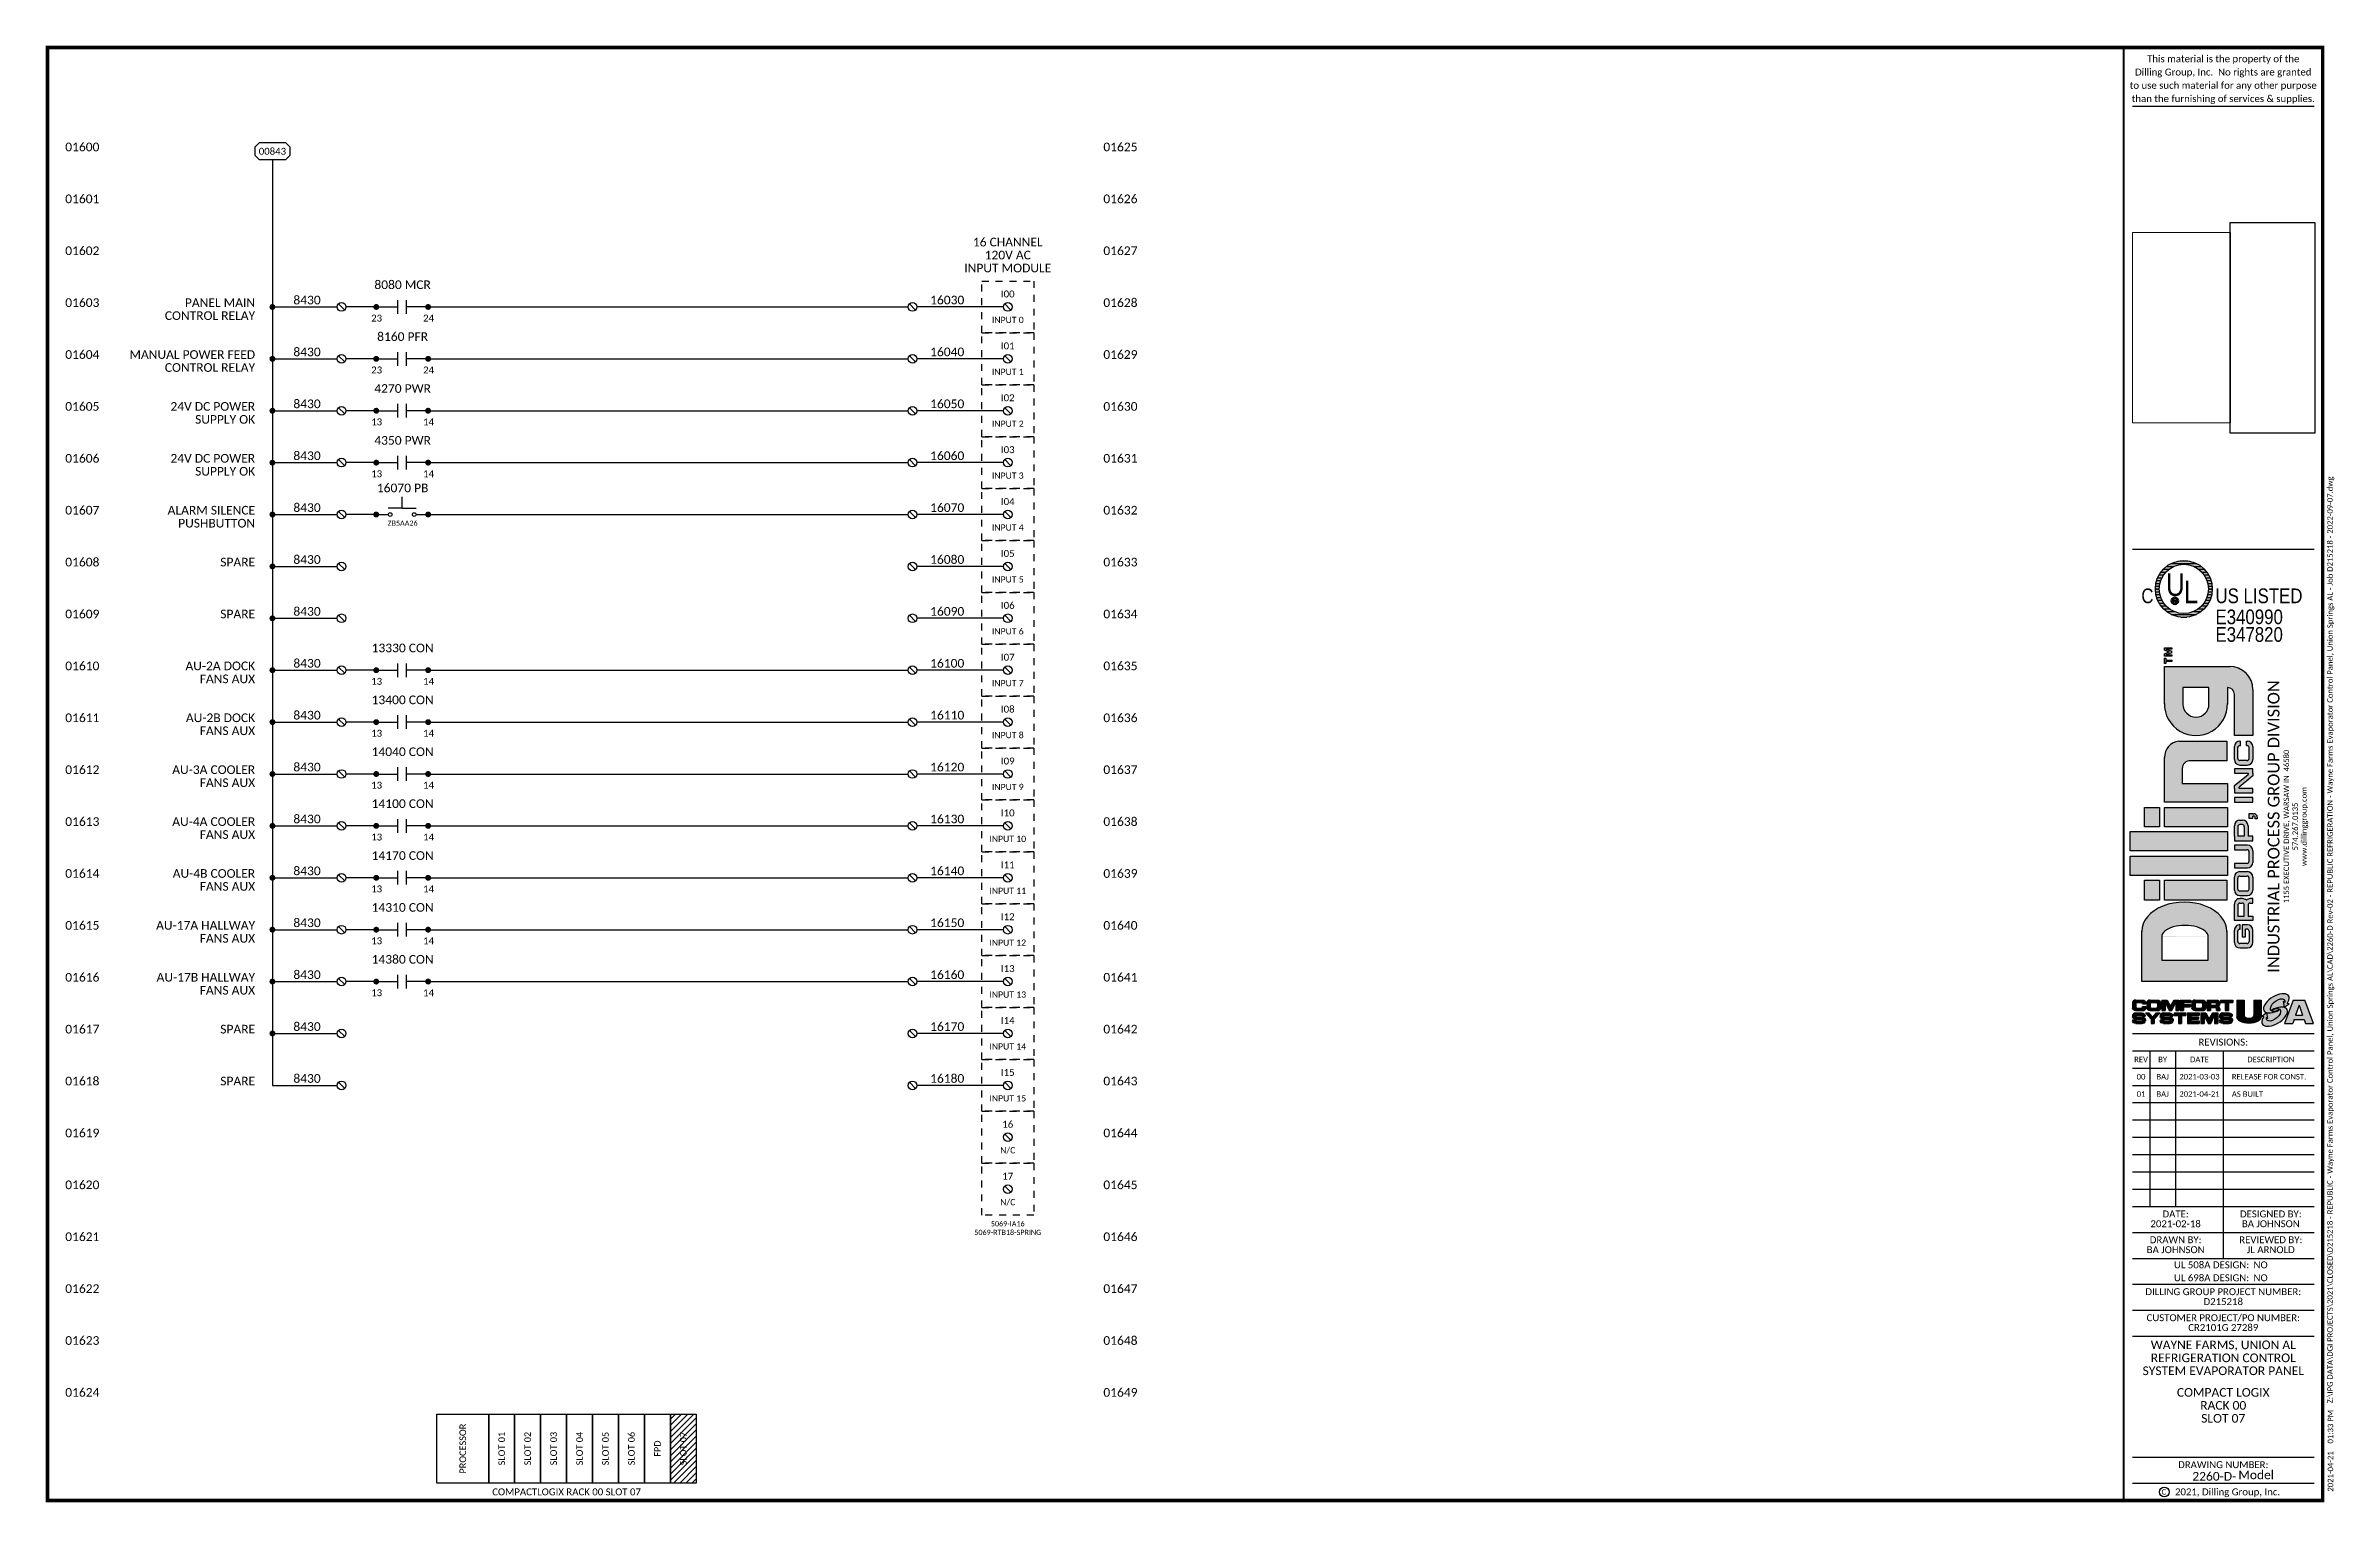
# Paper-space layout '016' of a CAD drawing. Header units: inches. Extents: x -7.8 to 25.3, y -3.5 to 17.5.
# The model-space entities are those that its viewports show. They can reach past a viewport. Long polylines and large blocks are cut down to what shows.
import ezdxf
from ezdxf.enums import TextEntityAlignment as Align

# ---------------------------------------------------------------- set-up
doc = ezdxf.new("R2010")
doc.units = ezdxf.units.IN
doc.header["$MEASUREMENT"] = 0
doc.linetypes.add('HIDDEN2', pattern=[0.1875, 0.125, -0.0625])
doc.styles.add('Calibri', font='calibri.ttf')
doc.styles.add('Swiss', font='swissck.ttf')
picture_1 = doc.add_image_def('image1.jpg', size_in_pixel=(293, 151))
picture_2 = doc.add_image_def('image2.bmp', size_in_pixel=(325, 130))

psp = doc.layouts.new('016')

msp = doc.modelspace()

# ---------------------------------------------------------------- texts
at = {"style": 'Calibri'}
for s, p in [('01600', (186.75, 41.5)), ('01625', (201.75, 41.5)), ('01601', (186.75, 40.75)), ('01626', (201.75, 40.75)), ('01602', (186.75, 40)), ('01627', (201.75, 40)), ('01603', (186.75, 39.25)), ('PANEL MAIN', (189, 39.25)), ('01628', (201.75, 39.25)), ('CONTROL RELAY', (189, 39.0625)), ('01604', (186.75, 38.5)), ('MANUAL POWER FEED', (189, 38.5)), ('CONTROL RELAY', (189, 38.3125)), ('01629', (201.75, 38.5)), ('01605', (186.75, 37.75)), ('24V DC POWER', (189, 37.75)), ('01630', (201.75, 37.75)), ('SUPPLY OK', (189, 37.5625)), ('01606', (186.75, 37)), ('24V DC POWER', (189, 37)), ('01631', (201.75, 37)), ('SUPPLY OK', (189, 36.8125)), ('01607', (186.75, 36.25)), ('ALARM SILENCE', (189, 36.25)), ('01632', (201.75, 36.25)), ('PUSHBUTTON', (189, 36.0625)), ('01608', (186.75, 35.5)), ('SPARE', (189, 35.5)), ('01633', (201.75, 35.5)), ('01609', (186.75, 34.75)), ('SPARE', (189, 34.75)), ('01634', (201.75, 34.75)), ('01610', (186.75, 34)), ('AU-2A DOCK', (189, 34)), ('01635', (201.75, 34)), ('FANS AUX', (189, 33.8125)), ('01611', (186.75, 33.25)), ('AU-2B DOCK', (189, 33.25)), ('FANS AUX', (189, 33.0625)), ('01636', (201.75, 33.25)), ('01612', (186.75, 32.5)), ('AU-3A COOLER', (189, 32.5)), ('FANS AUX', (189, 32.3125)), ('01637', (201.75, 32.5)), ('01613', (186.75, 31.75)), ('AU-4A COOLER', (189, 31.75)), ('01638', (201.75, 31.75)), ('FANS AUX', (189, 31.5625)), ('01614', (186.75, 31)), ('AU-4B COOLER', (189, 31)), ('01639', (201.75, 31)), ('FANS AUX', (189, 30.8125)), ('01615', (186.75, 30.25)), ('AU-17A HALLWAY', (189, 30.25)), ('FANS AUX', (189, 30.0625)), ('01640', (201.75, 30.25)), ('01616', (186.75, 29.5)), ('AU-17B HALLWAY', (189, 29.5)), ('FANS AUX', (189, 29.3125)), ('01641', (201.75, 29.5)), ('01617', (186.75, 28.75)), ('SPARE', (189, 28.75)), ('01642', (201.75, 28.75)), ('01618', (186.75, 28)), ('SPARE', (189, 28)), ('01643', (201.75, 28)), ('01619', (186.75, 27.25)), ('01644', (201.75, 27.25)), ('01620', (186.75, 26.5)), ('01645', (201.75, 26.5)), ('01621', (186.75, 25.75)), ('01646', (201.75, 25.75)), ('01622', (186.75, 25)), ('01647', (201.75, 25)), ('01623', (186.75, 24.25)), ('01648', (201.75, 24.25)), ('01624', (186.75, 23.5)), ('01649', (201.75, 23.5))]:
    msp.add_text(s, height=0.125, dxfattribs=at).set_placement(p, align=Align.RIGHT)
at = {"color": 3, "style": 'Calibri'}
for s, height, p in [('16 CHANNEL', 0.125, (199.875, 40.1875)), ('120V AC', 0.125, (199.875, 40)), ('INPUT MODULE', 0.125, (199.875, 39.8125)), ('I00', 0.1, (199.875, 39.4375)), ('INPUT 0', 0.09, (199.875, 39.0625)), ('I01', 0.1, (199.875, 38.6875)), ('INPUT 1', 0.09, (199.875, 38.3125)), ('I02', 0.1, (199.875, 37.9375)), ('INPUT 2', 0.09, (199.875, 37.5625)), ('I03', 0.1, (199.875, 37.1875)), ('INPUT 3', 0.09, (199.875, 36.8125)), ('I04', 0.1, (199.875, 36.4375)), ('INPUT 4', 0.09, (199.875, 36.0625)), ('I05', 0.1, (199.875, 35.6875)), ('INPUT 5', 0.09, (199.875, 35.3125)), ('I06', 0.1, (199.875, 34.9375)), ('INPUT 6', 0.09, (199.875, 34.5625)), ('I07', 0.1, (199.875, 34.1875)), ('INPUT 7', 0.09, (199.875, 33.8125)), ('I08', 0.1, (199.875, 33.4375)), ('INPUT 8', 0.09, (199.875, 33.0625)), ('I09', 0.1, (199.875, 32.6875)), ('INPUT 9', 0.09, (199.875, 32.3125)), ('I10', 0.1, (199.875, 31.9375)), ('INPUT 10', 0.09, (199.875, 31.5625)), ('I11', 0.1, (199.875, 31.1875)), ('INPUT 11', 0.09, (199.875, 30.8125)), ('I12', 0.1, (199.875, 30.4375)), ('INPUT 12', 0.09, (199.875, 30.0625)), ('I13', 0.1, (199.875, 29.6875)), ('INPUT 13', 0.09, (199.875, 29.3125)), ('I14', 0.1, (199.875, 28.9375)), ('INPUT 14', 0.09, (199.875, 28.5625)), ('I15', 0.1, (199.875, 28.1875)), ('INPUT 15', 0.09, (199.875, 27.8125)), ('16', 0.1, (199.875, 27.4375)), ('N/C', 0.09, (199.875, 27.0625)), ('17', 0.1, (199.875, 26.6875)), ('N/C', 0.09, (199.875, 26.3125)), ('COMPACTLOGIX RACK 00 SLOT 07', 0.1, (193.5, 22.125))]:
    msp.add_text(s, height=height, dxfattribs=at).set_placement(p, align=Align.MIDDLE_CENTER)
at = {"color": 1, "style": 'Calibri'}
for s, p in [('8430', (189.75, 39.25)), ('8430', (189.75, 38.5)), ('8430', (189.75, 37.75)), ('8430', (189.75, 37)), ('8430', (189.75, 36.25)), ('16070', (199, 36.25)), ('8430', (189.75, 35.5)), ('8430', (189.75, 34.75)), ('8430', (189.75, 34)), ('8430', (189.75, 33.25)), ('8430', (189.75, 32.5)), ('16120', (199, 32.5)), ('8430', (189.75, 31.75)), ('16130', (199, 31.75)), ('8430', (189.75, 31)), ('16140', (199, 31)), ('8430', (189.75, 30.25)), ('16150', (199, 30.25)), ('8430', (189.75, 29.5)), ('16160', (199, 29.5)), ('8430', (189.75, 28.75)), ('16170', (199, 28.75)), ('8430', (189.75, 28)), ('16180', (199, 28))]:
    msp.add_text(s, height=0.125, dxfattribs=at).set_placement(p, align=Align.BOTTOM_CENTER)
at = {"color": 1, "linetype": 'Continuous', "style": 'Calibri'}
for s, p in [('16030', (199.00013, 39.25028)), ('16040', (199.00012, 38.50021)), ('16050', (199.00009, 37.75007)), ('16060', (199.00013, 37.00028)), ('16080', (199.00013, 35.50028)), ('16090', (199.00012, 34.75021)), ('16100', (199.00009, 34.00007)), ('16110', (199.00013, 33.25028))]:
    msp.add_text(s, height=0.125, dxfattribs=at).set_placement(p, align=Align.BOTTOM_CENTER)
at = {"color": 6, "style": 'Calibri'}
for s, p in [('5069-RTB18-SPRING', (199.875, 25.875)), ('5069-IA16', (199.875, 26))]:
    msp.add_text(s, height=0.075, dxfattribs=at).set_placement(p, align=Align.MIDDLE_CENTER)
at = {"color": 3, "style": 'Calibri'}
for s, p in [('PROCESSOR', (192, 22.75)), ('SLOT 01', (192.5625, 22.75)), ('SLOT 02', (192.9375, 22.75)), ('SLOT 03', (193.3125, 22.75)), ('SLOT 04', (193.6875, 22.75)), ('SLOT 05', (194.0625, 22.75)), ('SLOT 06', (194.4375, 22.75)), ('FPD', (194.8125, 22.75)), ('SLOT 07', (195.1875, 22.75))]:
    msp.add_text(s, height=0.095, rotation=90, dxfattribs=at).set_placement(p, align=Align.MIDDLE_CENTER)

# ---------------------------------------------------------------- blocks, each defined once
blk = doc.blocks.new('UL')
at = {"linetype": 'Continuous'}
h = blk.add_hatch(dxfattribs=at)
h.set_pattern_fill('LINE', color=256, scale=100, style=0)
h.set_pattern_definition([(0, (-735.522, -778.876), (0, 12.5), [])])
edge = h.paths.add_edge_path()
edge.add_arc((-576.1, -757), 12.6, 0, 360)
edge = h.paths.add_edge_path(flags=17)
edge.add_arc((-576.1, -757), 10.9, 0, 360)
h = blk.add_hatch(dxfattribs=at)
h.set_pattern_fill('LINE', color=256, scale=10, style=0)
h.set_pattern_definition([(0, (-735.5219, -778.8765), (0, 1.25), [])])
edge = h.paths.add_edge_path()
edge.add_arc((-576.1, -757), 12.6, 0, 360)
edge = h.paths.add_edge_path(flags=17)
edge.add_arc((-576.1, -757), 10.9, 0, 360)
h = blk.add_hatch(color=256, dxfattribs=at)
edge = h.paths.add_edge_path()
edge.add_arc((-576.1, -757), 12.6, 0, 360)
edge = h.paths.add_edge_path(flags=17)
edge.add_arc((-576.1, -757), 10.9, 0, 360)
at = {"linetype": 'Continuous', "lineweight": 50}
for p, q in [((-580.8, -763.6), (-580.8, -761.1)), ((-580.8, -761.1), (-579.7, -761.1)), ((-580.8, -762.3), (-579.7, -762.3)), ((-579.9, -762.3), (-579.2, -763.4))]:
    blk.add_line(p, q, dxfattribs=at)
at = {"linetype": 'Continuous'}
for radius in [12.6, 10.9]:
    blk.add_circle((-576.1, -757), radius, dxfattribs=at)
at = {"linetype": 'Continuous', "lineweight": 50}
blk.add_circle((-580.1, -762.3), 1.43, dxfattribs=at)
blk.add_arc((-579.7, -761.7), 0.594, 270, 90, dxfattribs=at)
at = {"style": 'Swiss'}
for s, height, p in [('C', 6.5, (-594.9, -763.3)), ('U', 10, (-584, -760.1)), ('L', 10, (-576.1, -763.3)), ('US LISTED', 6.5, (-562.1, -763.3)), ('E340990', 6.5, (-562.1, -772.6)), ('E347820', 6.5, (-562.1, -780.4))]:
    blk.add_text(s, height=height, dxfattribs=at).set_placement(p)
blk = doc.blocks.new('DILLING LOGO')
h = blk.add_hatch(color=256)
h.dxf.hatch_style = 1
h.paths.add_polyline_path([(69.5, 40), (83.5, 40), (83.5, -31), (69.5, -31)])
h.paths.add_polyline_path([(51.5, 40), (65.5, 40), (65.5, -31), (51.5, -31)])
h = blk.add_hatch(color=256)
h.dxf.hatch_style = 1
edge = h.paths.add_edge_path()
edge.add_ellipse((10.75, 0.5), major_axis=(0, -31), ratio=0.6854616, start_angle=360.46205, end_angle=539.53795)
edge.add_line((10.92, 31.5), (-10.5, 31.5))
edge.add_line((-10.5, 31.5), (-26, 31.5))
edge.add_line((-26, 31.5), (-26, -30.5))
edge.add_line((-26, -30.5), (-10.5, -30.5))
edge.add_line((-10.5, -30.5), (10.92, -30.5))
edge = h.paths.add_edge_path(flags=16)
edge.add_ellipse((6.75, 0), major_axis=(0, -17), ratio=0.4852417, start_angle=360.84252, end_angle=539.15748, ccw=False)
edge.add_ellipse((6.75, 0), major_axis=(0, -17), ratio=0.4852417, start_angle=359.15748, end_angle=360.84252, ccw=False)
edge.add_line((6.63, -17), (-10.5, -17))
edge.add_line((-10.5, -17), (-10.5, 17))
edge.add_line((-10.5, 17), (6.63, 17))
edge.add_ellipse((6.75, 0), major_axis=(0, -17), ratio=0.4852417, start_angle=539.15748, end_angle=540.84252, ccw=False)
h = blk.add_hatch(color=256)
h.dxf.hatch_style = 1
h.paths.add_polyline_path([(48, 15), (33.5, 15), (33.5, -30.5), (48, -30.5)])
h.paths.add_polyline_path([(48, 18.5), (48, 29.5), (33.5, 29.5), (33.5, 18.5)])
h = blk.add_hatch(color=256)
h.dxf.hatch_style = 1
h.paths.add_polyline_path([(101, 15), (87, 15), (87, -31), (101, -31)])
h.paths.add_polyline_path([(87, 29.5), (87, 18.5), (101, 18.5), (101, 29.5)])
h = blk.add_hatch(color=256)
h.dxf.hatch_style = 1
h.paths.add_polyline_path([(118.5, 2), (129.5, 2, -0.4423699), (135, -4), (135, -30.5), (149.5, -30.5), (149.5, 4.5, 0.3757351), (137.5, 15), (118.5, 15), (105, 15), (105, -31), (118.5, -31)])
h.paths.add_polyline_path([(177, -31), (188.5, -31, -0.4142136), (183.5, -36), (153.5, -36), (153.5, -49.5), (187, -49.5, 0.4142136), (204, -32.5), (204, 15), (188.5, 15), (177, 15, 1.0219754)])
h.paths.add_polyline_path([(176.5, 1.5), (188.5, 1.5), (188.5, -17.5), (176.5, -17.5, -1)], flags=16)
h.paths.add_polyline_path([(206, 15), (206, 14), (207.5, 14), (207.5, 9.5), (208.5, 9.5), (208.5, 14), (210, 14), (210, 15)])
h.paths.add_polyline_path([(212.5, 14), (214, 9.5), (215, 9.5), (216.5, 14), (216.5, 9.5), (217.5, 9.5), (217.5, 15), (215.75, 15), (214.5, 11.5), (213.25, 15), (211.5, 15), (211.5, 9.5), (212.5, 9.5)])
h.paths.add_polyline_path([(136, -36, 0.4142136), (132, -40), (132, -45.5, 0.4142136), (136, -49.5), (145.5, -49.5, 0.4142136), (149.5, -45.5), (149.5, -44.75), (146.25, -44.75), (146.25, -45.25, -0.4142136), (144.75, -46.75), (136.75, -46.75, -0.4142136), (135.25, -45.25), (135.25, -40, -0.4142136), (136.75, -38.5), (144.75, -38.5, -0.4142136), (146.25, -40), (146.25, -40.5), (149.5, -40.5), (149.5, -40, 0.4142136), (145.5, -36)])
h.paths.add_polyline_path([(129.25, -36), (126, -36), (126, -46), (125.14, -46), (117, -36), (115, -36), (111.75, -36), (111.75, -49.5), (115, -49.5), (115, -39.5), (115.83, -39.5), (124.08, -49.5), (126, -49.5), (129.25, -49.5)])
h.paths.add_polyline_path([(108.25, -36), (105, -36), (105, -49.5), (108.25, -49.5)])
h.paths.add_polyline_path([(93.25, -46.5), (93.25, -49.5), (94.75, -49.5), (94.75, -50.5, -0.4142136), (94, -51.25), (92.75, -51.25), (92.75, -52.75), (94, -52.75, 0.4142136), (96.5, -50.25), (96.5, -49.5), (96.5, -46.5)])
h.paths.add_polyline_path([(91.75, -42), (91.75, -40, 0.4142136), (87.75, -36), (80, -36), (76.75, -36), (76.75, -49.5), (80, -49.5), (80, -46), (87.75, -46, 0.4142136)])
h.paths.add_polyline_path([(87, -43.25), (80, -43.25), (80, -38.5), (87, -38.5, -0.4142136), (88.5, -40), (88.5, -41.75, -0.4142136)], flags=16)
h.paths.add_polyline_path([(70.25, -45.25, -0.4142136), (68.75, -46.75), (61.75, -46.75, -0.4142136), (60.25, -45.25), (60.25, -36), (57, -36), (57, -45.5, 0.4142136), (61, -49.5), (69.5, -49.5, 0.4142136), (73.5, -45.5), (73.5, -36), (70.25, -36)])
h.paths.add_polyline_path([(54.25, -45.5), (54.25, -40, 0.4142136), (50.25, -36), (40.75, -36, 0.4142136), (36.75, -40), (36.75, -45.5, 0.4142136), (40.75, -49.5), (50.25, -49.5, 0.4142136)])
h.paths.add_polyline_path([(51, -45.25, -0.4142136), (49.5, -46.75), (41.5, -46.75, -0.4142136), (40, -45.25), (40, -40, -0.4142136), (41.5, -38.5), (49.5, -38.5, -0.4142136), (51, -40)], flags=16)
h.paths.add_polyline_path([(31.25, -47.5), (31.25, -49.5), (34.5, -49.5), (34.5, -47.5, 0.191812), (33.4, -44.75, 0.191812), (34.5, -42), (34.5, -40, 0.4142136), (30.5, -36), (21.75, -36), (18.5, -36), (18.5, -49.5), (21.75, -49.5), (21.75, -46), (29.75, -46, -0.4142136)])
h.paths.add_polyline_path([(29.75, -43.25), (21.75, -43.25), (21.75, -38.5), (29.75, -38.5, -0.4142136), (31.25, -40), (31.25, -41.75, -0.4142136)], flags=16)
h.paths.add_polyline_path([(15.5, -45.5), (15.5, -41.75), (6.75, -41.75), (6.75, -44.25), (12.25, -44.25), (12.25, -45.25, -0.4142136), (10.75, -46.75), (3.25, -46.75, -0.4142136), (1.75, -45.25), (1.75, -40, -0.4142136), (3.25, -38.5), (10.75, -38.5, -0.4142136), (12.25, -40), (12.25, -40.25), (15.49, -40.25, 0.4326522), (11.5, -36), (2.5, -36, 0.4142136), (-1.5, -40), (-1.5, -45.5, 0.4142136), (2.5, -49.5), (11.5, -49.5, 0.4142136)])
for p, q in [((214, 9.5), (212.5, 14)), ((213.25, 15), (214.5, 11.5)), ((214, 9.5), (215, 9.5)), ((215.75, 15), (214.5, 11.5)), ((216.5, 14), (215, 9.5)), ((-1.5, -40), (-1.5, -45.5)), ((1.75, -45.25), (1.75, -40)), ((2.5, -36), (11.5, -36)), ((2.5, -49.5), (11.5, -49.5)), ((12.25, -45.25), (12.25, -44.25)), ((36.75, -40), (36.75, -45.5)), ((40, -45.25), (40, -40)), ((40.75, -36), (50.25, -36)), ((50.25, -49.5), (40.75, -49.5)), ((41.5, -38.5), (49.5, -38.5)), ((41.5, -46.75), (49.5, -46.75)), ((51, -40), (51, -45.25)), ((54.25, -40), (54.25, -45.5)), ((69.5, -49.5), (61, -49.5)), ((61.75, -46.75), (68.75, -46.75)), ((80, -36), (87.75, -36)), ((87, -38.5), (80, -38.5)), ((87, -43.25), (80, -43.25)), ((87.75, -46), (80, -46)), ((88.5, -41.75), (88.5, -40)), ((91.75, -40), (91.75, -42)), ((115, -36), (117, -36)), ((115, -39.5), (115.83, -39.5)), ((124.08, -49.5), (115.83, -39.5)), ((117, -36), (125.14, -46)), ((126, -49.5), (124.08, -49.5)), ((126, -46), (125.14, -46)), ((132, -40), (132, -45.5)), ((135.25, -45.25), (135.25, -40)), ((136, -36), (145.5, -36)), ((145.5, -49.5), (136, -49.5)), ((136.75, -38.5), (144.75, -38.5)), ((136.75, -46.75), (144.75, -46.75)), ((146.25, -40), (146.25, -40.5)), ((146.25, -40.5), (149.5, -40.5)), ((146.25, -44.75), (149.5, -44.75)), ((146.25, -44.75), (146.25, -45.25)), ((149.5, -40), (149.5, -40.5)), ((149.5, -44.75), (149.5, -45.5))]:
    blk.add_line(p, q)
for points in [[(51.5, 40), (65.5, 40), (65.5, -31), (51.5, -31)], [(69.5, 40), (83.5, 40), (83.5, -31), (69.5, -31)], [(33.5, 29.5), (48, 29.5), (48, 18.5), (33.5, 18.5)], [(87, 29.5), (101, 29.5), (101, 18.5), (87, 18.5)], [(33.5, 15), (48, 15), (48, -30.5), (33.5, -30.5)], [(87, 15), (101, 15), (101, -31), (87, -31)], [(108.25, -49.5), (108.25, -36), (105, -36), (105, -49.5)]]:
    blk.add_lwpolyline(points, close=True)
for points in [[(-10.5, -30.5), (-26, -30.5), (-26, 31.5), (-10.5, 31.5)], [(-10.5, 31.5), (10.92, 31.5)], [(6.87, 17), (-10.5, 17)], [(-10.5, 17), (-10.5, -17)], [(118.5, 2), (118.5, -31), (105, -31), (105, 15), (118.5, 15)], [(118.5, 15), (137.5, 15)], [(129.55, 2), (118.5, 2)], [(149.5, 4.5), (149.5, -30.5), (135, -30.5), (135, -3)], [(176.5, 15), (188.5, 15)], [(188.5, 1.5), (176.5, 1.5)], [(188.5, 15), (204, 15), (204, -33)], [(188.5, -17.5), (188.5, 1.5)], [(207.5, 14), (206, 14), (206, 15), (210, 15), (210, 14), (208.5, 14)], [(208.5, 14), (208.5, 9.5), (207.5, 9.5), (207.5, 14)], [(212.5, 14), (212.5, 9.5), (211.5, 9.5), (211.5, 15), (213.25, 15)], [(215.75, 15), (217.5, 15), (217.5, 9.5), (216.5, 9.5), (216.5, 14)], [(-10.5, -17), (6.87, -17)], [(10.92, -30.5), (-10.5, -30.5)], [(176.5, -17.5), (188.5, -17.5)], [(188.5, -31), (176.5, -31)], [(3.25, -38.5), (10.75, -38.5)], [(10.75, -46.75), (3.25, -46.75)], [(15.5, -45.5), (15.5, -41.75), (6.75, -41.75), (6.75, -44.25), (12.25, -44.25)], [(12.25, -40), (12.25, -40.25), (15.5, -40.25), (15.5, -40)], [(21.75, -46), (21.75, -49.5), (18.5, -49.5), (18.5, -36), (21.75, -36)], [(21.75, -36), (30.5, -36)], [(21.75, -38.5), (21.75, -43.25)], [(29.75, -38.5), (21.75, -38.5)], [(21.75, -43.25), (29.75, -43.25)], [(29.75, -46), (21.75, -46)], [(31.25, -40), (31.25, -41.75)], [(31.25, -47.5), (31.25, -49.5), (34.5, -49.5), (34.5, -47.5)], [(34.5, -42), (34.5, -40)], [(60.25, -45.25), (60.25, -36), (57, -36), (57, -45.5)], [(57, -45.75), (57.01, -45.75)], [(73.5, -45.5), (73.5, -36), (70.25, -36), (70.25, -45.25)], [(80, -36), (76.75, -36), (76.75, -49.5), (80, -49.5), (80, -46)], [(80, -43.25), (80, -38.5)], [(96.5, -49.5), (96.5, -46.5), (93.25, -46.5), (93.25, -49.5), (94.75, -49.5)], [(94.75, -50.5), (94.75, -49.5)], [(96.5, -49.5), (96.5, -50.25)], [(115, -36), (111.75, -36), (111.75, -49.5), (115, -49.5), (115, -39.5)], [(126, -49.5), (129.25, -49.5), (129.25, -36), (126, -36), (126, -46)], [(187, -49.5), (153.5, -49.5), (153.5, -36), (183.5, -36)], [(94, -52.75), (92.75, -52.75), (92.75, -51.25), (94, -51.25)]]:
    blk.add_lwpolyline(points)
for centre, radius, start, end in [((129.52, -3.5), 5.5, 354.78414, 90.23676), ((137.5, 2.89), 12.11, 7.62815, 90), ((176.5, -8), 23.01, 88.75464, 271.24536), ((176.5, -8), 9.5, 90, 270), ((183.5, -31), 5, 270, 0), ((187, -32.5), 17, 270, 0), ((2.5, -40), 4, 90, 180), ((2.5, -45.5), 4, 180, 270), ((3.25, -40), 1.5, 90, 180), ((3.25, -45.25), 1.5, 180, 270), ((10.75, -40), 1.5, 0, 90), ((10.75, -45.25), 1.5, 270, 0), ((11.5, -40), 4, 356.41668, 90), ((11.5, -45.5), 4, 270, 0), ((29.75, -40), 1.5, 0, 90), ((29.75, -41.75), 1.5, 270, 0), ((29.75, -47.5), 1.5, 0, 90), ((30.5, -40), 4, 356.41668, 90), ((30.5, -42), 4, 316.56746, 0), ((30.5, -47.5), 4, 0, 43.43254), ((40.75, -40), 4, 90, 180), ((40.75, -45.5), 4, 180, 270), ((41.5, -40), 1.5, 90, 180), ((41.5, -45.25), 1.5, 180, 270), ((49.5, -40), 1.5, 0, 90), ((49.5, -45.25), 1.5, 270, 0), ((50.25, -40), 4, 0, 90), ((50.25, -45.5), 4, 270, 0), ((61, -45.5), 4, 180, 270), ((61.75, -45.25), 1.5, 180, 270), ((68.75, -45.25), 1.5, 270, 0), ((69.5, -45.5), 4, 270, 0), ((87, -40), 1.5, 0, 90), ((87, -41.75), 1.5, 270, 0), ((87.75, -40), 4, 0, 90), ((87.75, -42), 4, 270, 0), ((136, -40), 4, 90, 180), ((136, -45.5), 4, 180, 270), ((136.75, -40), 1.5, 90, 180), ((136.75, -45.25), 1.5, 180, 270), ((144.75, -40), 1.5, 0, 90), ((144.75, -45.25), 1.5, 270, 0), ((145.5, -40), 4, 0, 90), ((145.5, -45.5), 4, 270, 0), ((94, -50.25), 2.5, 270, 0), ((94, -50.5), 0.75, 270, 0)]:
    blk.add_arc(centre, radius, start, end)
for centre, major_axis, ratio, start_param, end_param in [((6.75, 0), (0, -17), 0.4852417, 6.2684805, 9.4394828), ((10.75, 0.5), (0, -31), 0.6854616, 6.275121, 9.4328423)]:
    blk.add_ellipse(centre, major_axis=major_axis, ratio=ratio, start_param=start_param, end_param=end_param)
blk = doc.blocks.new('CSUSA')
h = blk.add_hatch(color=256)
h.dxf.hatch_style = 1
edge = h.paths.add_edge_path()
edge.add_ellipse((6, 22.5), major_axis=(-3.75, 0), ratio=0.733333, start_angle=0, end_angle=90, ccw=False)
edge.add_line((2.2, 22.5), (2.2, 29))
edge.add_ellipse((6, 29), major_axis=(-3.75, 0), ratio=0.733333, start_angle=270, end_angle=360, ccw=False)
edge.add_line((6, 31.8), (13.6, 31.8))
edge.add_ellipse((13.6, 29), major_axis=(3.75, 0), ratio=0.733333, start_angle=0, end_angle=90, ccw=False)
edge.add_line((17.4, 29), (17.4, 27.4))
edge.add_line((17.4, 27.4), (13.6, 27.4))
edge.add_line((13.6, 27.4), (13.6, 27.6))
edge.add_ellipse((12.2, 27.6), major_axis=(0, 1.38), ratio=1, start_angle=270, end_angle=360)
edge.add_line((12.2, 29), (7.4, 29))
edge.add_ellipse((7.4, 27.6), major_axis=(-1.38, 0), ratio=1, start_angle=270, end_angle=360)
edge.add_line((6, 27.6), (6, 23.9))
edge.add_ellipse((7.4, 23.9), major_axis=(0, -1.38), ratio=1, start_angle=270, end_angle=360)
edge.add_line((7.4, 22.5), (12.2, 22.5))
edge.add_ellipse((12.2, 23.9), major_axis=(1.38, 0), ratio=1, start_angle=270, end_angle=360)
edge.add_line((13.6, 23.9), (13.6, 24.5))
edge.add_line((13.6, 24.5), (17.4, 24.5))
edge.add_line((17.4, 24.5), (17.4, 22.5))
edge.add_ellipse((13.6, 22.5), major_axis=(3.75, 0), ratio=0.733333, start_angle=270, end_angle=360, ccw=False)
edge.add_line((13.6, 19.8), (6, 19.8))
h = blk.add_hatch(color=256)
h.dxf.hatch_style = 1
edge = h.paths.add_edge_path()
edge.add_ellipse((22.5, 22.5), major_axis=(-3.75, 0), ratio=0.733333, start_angle=0, end_angle=90, ccw=False)
edge.add_line((18.8, 22.5), (18.8, 29))
edge.add_ellipse((22.5, 29), major_axis=(-3.75, 0), ratio=0.733333, start_angle=270, end_angle=360, ccw=False)
edge.add_line((22.5, 31.8), (31, 31.8))
edge.add_ellipse((31, 29), major_axis=(3.75, 0), ratio=0.733333, start_angle=1.3196, end_angle=90, ccw=False)
edge.add_line((34.8, 29.1), (34.8, 22.5))
edge.add_ellipse((31, 22.5), major_axis=(3.75, 0), ratio=0.733333, start_angle=270, end_angle=360, ccw=False)
edge.add_line((31, 19.8), (22.5, 19.8))
edge = h.paths.add_edge_path(flags=16)
edge.add_ellipse((23.9, 23.9), major_axis=(0, -1.38), ratio=1, start_angle=270, end_angle=360)
edge.add_line((23.9, 22.5), (29.6, 22.5))
edge.add_ellipse((29.6, 23.9), major_axis=(1.38, 0), ratio=1, start_angle=270, end_angle=360)
edge.add_line((31, 23.9), (31, 27.6))
edge.add_ellipse((29.6, 27.6), major_axis=(0, 1.38), ratio=1, start_angle=270, end_angle=360)
edge.add_line((29.6, 29), (23.9, 29))
edge.add_ellipse((23.9, 27.6), major_axis=(-1.38, 0), ratio=1, start_angle=270, end_angle=360)
edge.add_line((22.5, 27.6), (22.5, 23.9))
h = blk.add_hatch(color=256)
h.dxf.hatch_style = 1
h.paths.add_polyline_path([(47.2, 19.8), (51.8, 29), (51.8, 19.8), (55.5, 19.8), (55.5, 31.8), (49.8, 31.8), (45.8, 24.5), (41.8, 31.8), (36, 31.8), (36, 19.8), (39.8, 19.8), (39.8, 29), (44.2, 19.8)])
h = blk.add_hatch(color=256)
h.dxf.hatch_style = 1
h.paths.add_polyline_path([(60.8, 26.8), (68.8, 26.8), (68.8, 24), (60.8, 24), (60.8, 19.8), (57, 19.8), (57, 31.8), (69.2, 31.8), (69.2, 29), (60.8, 29)])
h = blk.add_hatch(color=256)
h.dxf.hatch_style = 1
edge = h.paths.add_edge_path()
edge.add_ellipse((74, 22.5), major_axis=(-3.75, 0), ratio=0.733333, start_angle=0, end_angle=90, ccw=False)
edge.add_line((70.2, 22.5), (70.2, 29))
edge.add_ellipse((74, 29), major_axis=(-3.75, 0), ratio=0.733333, start_angle=270, end_angle=360, ccw=False)
edge.add_line((74, 31.8), (82.5, 31.8))
edge.add_ellipse((82.5, 29), major_axis=(3.75, 0), ratio=0.733333, start_angle=1.3196, end_angle=90, ccw=False)
edge.add_line((86.2, 29.1), (86.2, 22.5))
edge.add_ellipse((82.5, 22.5), major_axis=(3.75, 0), ratio=0.733333, start_angle=270, end_angle=360, ccw=False)
edge.add_line((82.5, 19.8), (74, 19.8))
edge = h.paths.add_edge_path(flags=16)
edge.add_ellipse((75.4, 23.9), major_axis=(0, -1.38), ratio=1, start_angle=270, end_angle=360)
edge.add_line((75.4, 22.5), (81.1, 22.5))
edge.add_ellipse((81.1, 23.9), major_axis=(1.38, 0), ratio=1, start_angle=270, end_angle=360)
edge.add_line((82.5, 23.9), (82.5, 27.6))
edge.add_ellipse((81.1, 27.6), major_axis=(0, 1.38), ratio=1, start_angle=270, end_angle=360)
edge.add_line((81.1, 29), (75.4, 29))
edge.add_ellipse((75.4, 27.6), major_axis=(-1.38, 0), ratio=1, start_angle=270, end_angle=360)
edge.add_line((74, 27.6), (74, 23.9))
h = blk.add_hatch(color=256)
h.dxf.hatch_style = 1
edge = h.paths.add_edge_path()
edge.add_ellipse((98.5, 27.2), major_axis=(3.75, 0), ratio=0.733333, start_angle=294.5759, end_angle=360)
edge.add_line((102.2, 27.3), (102.2, 29.1))
edge.add_ellipse((98.5, 29), major_axis=(3.75, 0), ratio=0.733333, start_angle=1.3196, end_angle=90)
edge.add_line((98.5, 31.8), (87.8, 31.8))
edge.add_line((87.8, 31.8), (87.8, 19.8))
edge.add_line((87.8, 19.8), (91.5, 19.8))
edge.add_line((91.5, 19.8), (91.5, 23.1))
edge.add_line((91.5, 23.1), (97.1, 23.1))
edge.add_ellipse((97.1, 21.8), major_axis=(0, 1.38), ratio=1, start_angle=270, end_angle=360, ccw=False)
edge.add_line((98.5, 21.8), (98.5, 19.8))
edge.add_line((98.5, 19.8), (102.2, 19.8))
edge.add_line((102.2, 19.8), (102.2, 21.7))
edge.add_ellipse((100, 21), major_axis=(-0.03, 3.75), ratio=0.613301, start_angle=-78.7309, end_angle=-0.7113)
edge = h.paths.add_edge_path(flags=16)
edge.add_ellipse((97.1, 27.2), major_axis=(1.38, 0), ratio=1, start_angle=270, end_angle=360, ccw=False)
edge.add_line((97.1, 25.9), (91.5, 25.9))
edge.add_line((91.5, 25.9), (91.5, 29))
edge.add_line((91.5, 29), (97.1, 29))
edge.add_ellipse((97.1, 27.6), major_axis=(0, 1.38), ratio=1, start_angle=270, end_angle=360, ccw=False)
edge.add_line((98.5, 27.6), (98.5, 27.2))
h = blk.add_hatch(color=256)
h.dxf.hatch_style = 1
h.paths.add_polyline_path([(108.2, 19.8), (112, 19.8), (112, 29), (117, 29), (117, 31.8), (103.2, 31.8), (103.2, 29), (108.2, 29)])
h = blk.add_hatch(color=256)
h.dxf.hatch_style = 1
edge = h.paths.add_edge_path()
edge.add_ellipse((135.7, 12.4), major_axis=(-13.9, 0), ratio=0.529148, start_angle=0, end_angle=180, ccw=False)
edge.add_line((121.8, 12.4), (121.8, 31.8))
edge.add_line((121.8, 31.8), (130.2, 31.8))
edge.add_line((130.2, 31.8), (130.2, 14))
edge.add_ellipse((135.7, 14), major_axis=(-5.44, 0), ratio=0.551724, start_angle=0, end_angle=180)
edge.add_line((141.1, 14), (141.1, 31.8))
edge.add_line((141.1, 31.8), (149.6, 31.8))
edge.add_line((149.6, 31.8), (149.6, 12.4))
h = blk.add_hatch(color=172)
h.dxf.hatch_style = 1
edge = h.paths.add_edge_path()
edge.add_line((181.5, 27.6), (179.4, 28))
edge.add_ellipse((167, 28), major_axis=(14.2, 8.4), ratio=0.499385, start_angle=310.1628, end_angle=626.6159)
edge.add_line((170.4, 20.4), (170.2, 20.8))
edge.add_ellipse((168.4, 25.9), major_axis=(7.61, 6.02), ratio=0.529621, start_angle=-30.5274, end_angle=259.7038, ccw=False)
edge.add_line((176.5, 29), (174.8, 30))
edge.add_line((174.8, 30), (176, 23.6))
edge.add_line((176, 23.6), (181.5, 27.6))
h = blk.add_hatch(color=256)
h.dxf.hatch_style = 1
h.paths.add_polyline_path([(198.7, 9.5), (200.3, 5), (209.5, 5), (199.6, 31.8), (186.4, 31.8), (176.5, 5), (185.8, 5), (187.3, 9.5)])
h.paths.add_polyline_path([(193, 25.9), (197, 14.5), (189, 14.5)], flags=16)
h = blk.add_hatch(color=256)
h.dxf.hatch_style = 1
edge = h.paths.add_edge_path()
edge.add_ellipse((13.2, 9.5), major_axis=(3.75, 0), ratio=0.733333, start_angle=0, end_angle=5.2159)
edge.add_ellipse((13.2, 9.5), major_axis=(3.75, 0), ratio=0.733333, start_angle=5.2159, end_angle=90)
edge.add_line((13.2, 12.2), (6.6, 12.2))
edge.add_arc((6.6, 12.9), 0.625, 180, 270, ccw=False)
edge.add_line((6, 12.9), (6, 13.6))
edge.add_arc((6.6, 13.6), 0.625, 90, 180, ccw=False)
edge.add_line((6.6, 14.2), (12.6, 14.2))
edge.add_arc((12.6, 13.6), 0.625, 0, 90, ccw=False)
edge.add_line((13.2, 13.6), (13.2, 13.4))
edge.add_line((13.2, 13.4), (16.8, 13.4))
edge.add_line((16.8, 13.4), (16.8, 14.2))
edge.add_ellipse((13, 14.2), major_axis=(3.75, 0), ratio=0.733333, start_angle=0, end_angle=86.1774)
edge.add_ellipse((13, 14.2), major_axis=(3.75, 0), ratio=0.733333, start_angle=86.1774, end_angle=90)
edge.add_line((13, 17), (6, 17))
edge.add_ellipse((6, 14.2), major_axis=(-3.75, 0), ratio=0.733333, start_angle=270, end_angle=360)
edge.add_line((2.2, 14.2), (2.2, 12.5))
edge.add_ellipse((6, 12.5), major_axis=(-3.75, 0), ratio=0.733333, start_angle=0, end_angle=5.2159)
edge.add_ellipse((6, 12.5), major_axis=(-3.75, 0), ratio=0.733333, start_angle=5.2159, end_angle=90)
edge.add_line((6, 9.7), (12.6, 9.7))
edge.add_arc((12.6, 9.1), 0.625, 0, 90, ccw=False)
edge.add_line((13.2, 9.1), (13.2, 8.4))
edge.add_arc((12.6, 8.4), 0.625, -90, 0, ccw=False)
edge.add_line((12.6, 7.8), (6.6, 7.8))
edge.add_arc((6.6, 8.4), 0.625, 180, 270, ccw=False)
edge.add_line((6, 8.4), (6, 9))
edge.add_line((6, 9), (2.2, 9))
edge.add_line((2.2, 9), (2.2, 7.8))
edge.add_ellipse((6, 7.8), major_axis=(-3.75, 0), ratio=0.733333, start_angle=0, end_angle=90)
edge.add_line((6, 5), (13.2, 5))
edge.add_ellipse((13.2, 7.8), major_axis=(3.75, 0), ratio=0.733333, start_angle=270, end_angle=360)
edge.add_line((17, 7.8), (17, 9.5))
h = blk.add_hatch(color=256)
h.dxf.hatch_style = 1
h.paths.add_polyline_path([(25.4, 12.2), (29.8, 17), (34, 17), (27.2, 9.7), (27.2, 5), (23.5, 5), (23.5, 9.7), (17, 17), (21.1, 17)])
h = blk.add_hatch(color=256)
h.dxf.hatch_style = 1
edge = h.paths.add_edge_path()
edge.add_ellipse((44.8, 14.2), major_axis=(3.75, 0), ratio=0.733333, start_angle=0, end_angle=86.1774)
edge.add_ellipse((44.8, 14.2), major_axis=(3.75, 0), ratio=0.733333, start_angle=86.1774, end_angle=90)
edge.add_line((44.8, 17), (37.7, 17))
edge.add_ellipse((37.8, 14.2), major_axis=(-3.75, 0), ratio=0.733333, start_angle=270, end_angle=360)
edge.add_line((34, 14.2), (34, 12.5))
edge.add_ellipse((37.8, 12.5), major_axis=(-3.75, 0), ratio=0.733333, start_angle=0, end_angle=5.2159)
edge.add_ellipse((37.8, 12.5), major_axis=(-3.75, 0), ratio=0.733333, start_angle=5.2159, end_angle=90)
edge.add_line((37.8, 9.7), (44.4, 9.7))
edge.add_arc((44.4, 9.1), 0.625, 0, 90, ccw=False)
edge.add_line((45, 9.1), (45, 8.4))
edge.add_arc((44.4, 8.4), 0.625, -90, 0, ccw=False)
edge.add_line((44.4, 7.8), (38.4, 7.8))
edge.add_arc((38.4, 8.4), 0.625, 180, 270, ccw=False)
edge.add_line((37.8, 8.4), (37.8, 9))
edge.add_line((37.8, 9), (34, 9))
edge.add_line((34, 9), (34, 7.8))
edge.add_ellipse((37.8, 7.8), major_axis=(-3.75, 0), ratio=0.733333, start_angle=0, end_angle=90)
edge.add_line((37.8, 5), (45, 5))
edge.add_ellipse((45, 7.8), major_axis=(3.75, 0), ratio=0.733333, start_angle=270, end_angle=360)
edge.add_line((48.8, 7.7), (48.8, 9.5))
edge.add_ellipse((45, 9.5), major_axis=(3.75, 0), ratio=0.733333, start_angle=0, end_angle=5.2159)
edge.add_ellipse((45, 9.5), major_axis=(3.75, 0), ratio=0.733333, start_angle=5.2159, end_angle=90)
edge.add_line((45, 12.2), (38.4, 12.2))
edge.add_arc((38.4, 12.9), 0.625, 180, 270, ccw=False)
edge.add_line((37.8, 12.9), (37.8, 13.6))
edge.add_arc((38.4, 13.6), 0.625, 90, 180, ccw=False)
edge.add_line((38.4, 14.2), (44.4, 14.2))
edge.add_arc((44.4, 13.6), 0.625, 0, 90, ccw=False)
edge.add_line((45, 13.6), (45, 13.4))
edge.add_line((45, 13.4), (48.5, 13.4))
edge.add_line((48.5, 13.4), (48.5, 14.2))
h = blk.add_hatch(color=256)
h.dxf.hatch_style = 1
h.paths.add_polyline_path([(54.8, 5), (58.5, 5), (58.5, 14.2), (63.5, 14.2), (63.5, 17), (49.8, 17), (49.8, 14.2), (54.8, 14.2)])
h = blk.add_hatch(color=256)
h.dxf.hatch_style = 1
h.paths.add_polyline_path([(65.2, 5), (78.5, 5), (78.5, 7.8), (69, 7.8), (69, 9.7), (77.8, 9.7), (77.8, 12.2), (69, 12.2), (69, 14.2), (78.5, 14.2), (78.5, 17), (65.2, 17)])
h = blk.add_hatch(color=256)
h.dxf.hatch_style = 1
h.paths.add_polyline_path([(91.8, 5), (96.2, 14.2), (96.2, 5), (100, 5), (100, 17), (94.2, 17), (90.2, 9.7), (86.2, 17), (80.5, 17), (80.5, 5), (84.2, 5), (84.2, 14.2), (88.8, 5)])
h = blk.add_hatch(color=256)
h.dxf.hatch_style = 1
edge = h.paths.add_edge_path()
edge.add_ellipse((112.8, 14.2), major_axis=(3.75, 0), ratio=0.733333, start_angle=0, end_angle=86.1774)
edge.add_ellipse((112.8, 14.2), major_axis=(3.75, 0), ratio=0.733333, start_angle=86.1774, end_angle=90)
edge.add_line((112.8, 17), (105.8, 17))
edge.add_ellipse((105.8, 14.2), major_axis=(-3.75, 0), ratio=0.733333, start_angle=270, end_angle=360)
edge.add_line((102, 14.2), (102, 12.5))
edge.add_ellipse((105.8, 12.5), major_axis=(-3.75, 0), ratio=0.733333, start_angle=0, end_angle=5.2159)
edge.add_ellipse((105.8, 12.5), major_axis=(-3.75, 0), ratio=0.733333, start_angle=5.2159, end_angle=90)
edge.add_line((105.8, 9.7), (112.4, 9.7))
edge.add_arc((112.4, 9.1), 0.625, 0, 90, ccw=False)
edge.add_line((113, 9.1), (113, 8.4))
edge.add_arc((112.4, 8.4), 0.625, -90, 0, ccw=False)
edge.add_line((112.4, 7.8), (106.4, 7.8))
edge.add_arc((106.4, 8.4), 0.625, 180, 270, ccw=False)
edge.add_line((105.8, 8.4), (105.8, 9))
edge.add_line((105.8, 9), (102, 9))
edge.add_line((102, 9), (102, 7.8))
edge.add_ellipse((105.8, 7.8), major_axis=(-3.75, 0), ratio=0.733333, start_angle=0, end_angle=90)
edge.add_line((105.8, 5), (113, 5))
edge.add_ellipse((113, 7.8), major_axis=(3.75, 0), ratio=0.733333, start_angle=270, end_angle=360)
edge.add_line((116.8, 7.8), (116.8, 9.5))
edge.add_ellipse((113, 9.5), major_axis=(3.75, 0), ratio=0.733333, start_angle=0, end_angle=5.2159)
edge.add_ellipse((113, 9.5), major_axis=(3.75, 0), ratio=0.733333, start_angle=5.2159, end_angle=90)
edge.add_line((113, 12.2), (106.4, 12.2))
edge.add_arc((106.4, 12.9), 0.625, 180, 270, ccw=False)
edge.add_line((105.8, 12.9), (105.8, 13.6))
edge.add_arc((106.4, 13.6), 0.625, 90, 180, ccw=False)
edge.add_line((106.4, 14.2), (112.4, 14.2))
edge.add_arc((112.4, 13.6), 0.625, 0, 90, ccw=False)
edge.add_line((113, 13.6), (113, 13.4))
edge.add_line((113, 13.4), (116.5, 13.4))
edge.add_line((116.5, 13.4), (116.5, 14.2))
h = blk.add_hatch(color=12)
h.dxf.hatch_style = 1
edge = h.paths.add_edge_path()
edge.add_line((161.9, 19.9), (161.7, 20.4))
edge.add_ellipse((165, 12.8), major_axis=(-14.2, -8.4), ratio=0.499385, start_angle=310.1628, end_angle=626.6159, ccw=False)
edge.add_line((152.7, 12.8), (150.6, 13.2))
edge.add_line((150.6, 13.2), (156.1, 17.2))
edge.add_line((156.1, 17.2), (157.3, 10.8))
edge.add_line((157.3, 10.8), (155.5, 11.8))
edge.add_ellipse((163.7, 14.9), major_axis=(-7.63, -5.99), ratio=0.529621, start_angle=-30.5274, end_angle=259.7038)
for p, q in [((2.2, 29), (2.2, 22.5)), ((6, 31.8), (13.6, 31.8)), ((6, 27.6), (6, 23.9)), ((7.4, 29), (12.2, 29)), ((13.6, 27.6), (13.6, 27.4)), ((13.6, 27.4), (17.4, 27.4)), ((17.4, 29), (17.4, 27.4)), ((18.8, 29), (18.8, 22.5)), ((22.5, 31.8), (31, 31.8)), ((22.5, 27.6), (22.5, 23.9)), ((23.9, 29), (29.6, 29)), ((31, 27.6), (31, 23.9)), ((34.8, 29.1), (34.8, 22.5)), ((36, 31.8), (36, 19.8)), ((36, 31.8), (41.8, 31.8)), ((39.8, 29), (39.8, 19.8)), ((39.8, 29), (44.2, 19.8)), ((41.8, 31.8), (45.8, 24.5)), ((45.8, 24.5), (49.8, 31.8)), ((47.2, 19.8), (51.8, 29)), ((49.8, 31.8), (55.5, 31.8)), ((51.8, 29), (51.8, 19.8)), ((55.5, 31.8), (55.5, 19.8)), ((57, 31.8), (69.2, 31.8)), ((57, 31.8), (57, 19.8)), ((60.8, 29), (69.2, 29)), ((60.8, 29), (60.8, 26.8)), ((60.8, 26.8), (68.8, 26.8)), ((68.8, 26.8), (68.8, 24)), ((69.2, 31.8), (69.2, 29)), ((70.2, 29), (70.2, 22.5)), ((74, 31.8), (82.5, 31.8)), ((74, 27.6), (74, 23.9)), ((75.4, 29), (81.1, 29)), ((82.5, 27.6), (82.5, 23.9)), ((86.2, 29.1), (86.2, 22.5)), ((87.8, 31.8), (87.8, 19.8)), ((87.8, 31.8), (98.5, 31.8)), ((91.5, 29), (97.1, 29)), ((91.5, 29), (91.5, 25.9)), ((98.5, 27.6), (98.5, 27.2)), ((102.2, 29.1), (102.2, 27.2)), ((103.2, 31.8), (103.2, 29)), ((103.2, 31.8), (117, 31.8)), ((103.2, 29), (108.2, 29)), ((108.2, 29), (108.2, 19.8)), ((112, 29), (112, 19.8)), ((112, 29), (117, 29)), ((117, 31.8), (117, 29)), ((121.8, 31.8), (130.2, 31.8)), ((121.8, 31.8), (121.8, 12.4)), ((130.2, 31.8), (130.2, 14)), ((141.1, 31.8), (141.1, 14)), ((141.1, 31.8), (149.6, 31.8)), ((149.6, 31.8), (149.6, 12.4)), ((176.5, 29), (174.8, 30)), ((174.8, 30), (176, 23.6)), ((176, 23.6), (181.5, 27.6)), ((186.4, 31.8), (176.5, 5)), ((181.5, 27.6), (179.4, 28)), ((186.4, 31.8), (199.6, 31.8)), ((209.5, 5), (199.6, 31.8)), ((2.2, 14.2), (2.2, 12.2)), ((2.2, 12.2), (2.3, 12.2)), ((2.2, 9), (2.2, 7.8)), ((2.2, 9), (6, 9)), ((6, 19.8), (13.6, 19.8)), ((6, 17), (13.2, 17)), ((6, 13.6), (6, 12.9)), ((6, 9.7), (12.6, 9.7)), ((6, 9), (6, 8.4)), ((6, 5), (13.2, 5)), ((6.6, 14.2), (12.6, 14.2)), ((6.6, 12.2), (13.2, 12.2)), ((6.6, 7.8), (12.6, 7.8)), ((7.4, 22.5), (12.2, 22.5)), ((13.2, 17), (13.2, 17)), ((13.2, 13.6), (13.2, 13.4)), ((13.2, 13.4), (16.8, 13.4)), ((13.2, 9.1), (13.2, 8.4)), ((13.6, 24.5), (17.4, 24.5)), ((13.6, 24.5), (13.6, 23.9)), ((16.8, 14.2), (16.8, 13.4)), ((23.5, 9.7), (17, 17)), ((17, 17), (21.1, 17)), ((17, 9.7), (17, 9.7)), ((17, 9.5), (17, 7.8)), ((17.4, 24.5), (17.4, 22.5)), ((25.4, 12.2), (21.1, 17)), ((22.5, 19.8), (31, 19.8)), ((23.5, 9.7), (23.5, 5)), ((23.5, 5), (27.2, 5)), ((23.9, 22.5), (29.6, 22.5)), ((25.4, 12.2), (29.8, 17)), ((27.2, 9.7), (34, 17)), ((27.2, 9.7), (27.2, 5)), ((29.8, 17), (34, 17)), ((34, 14.2), (34, 12.2)), ((34, 12.2), (34, 12.2)), ((34, 9), (34, 7.8)), ((34, 9), (37.8, 9)), ((36, 19.8), (39.8, 19.8)), ((37.8, 17), (45, 17)), ((37.8, 13.6), (37.8, 12.9)), ((37.8, 9.7), (44.4, 9.7)), ((37.8, 9), (37.8, 8.4)), ((37.8, 5), (45, 5)), ((38.4, 14.2), (44.4, 14.2)), ((38.4, 12.2), (45, 12.2)), ((38.4, 7.8), (44.4, 7.8)), ((44.2, 19.8), (47.2, 19.8)), ((45, 17), (45, 17)), ((45, 13.6), (45, 13.4)), ((45, 13.4), (48.5, 13.4)), ((45, 9.1), (45, 8.4)), ((48.5, 14.2), (48.5, 13.4)), ((48.7, 9.7), (48.8, 9.7)), ((48.8, 9.5), (48.8, 7.8)), ((49.8, 17), (49.8, 14.2)), ((49.8, 17), (63.5, 17)), ((49.8, 14.2), (54.8, 14.2)), ((51.8, 19.8), (55.5, 19.8)), ((54.8, 14.2), (54.8, 5)), ((54.8, 5), (58.5, 5)), ((57, 19.8), (60.8, 19.8)), ((58.5, 14.2), (58.5, 5)), ((58.5, 14.2), (63.5, 14.2)), ((60.8, 24), (68.8, 24)), ((60.8, 24), (60.8, 19.8)), ((63.5, 17), (63.5, 14.2)), ((65.2, 17), (65.2, 5)), ((65.2, 17), (78.5, 17)), ((65.2, 5), (78.5, 5)), ((69, 14.2), (78.5, 14.2)), ((69, 14.2), (69, 12.2)), ((69, 12.2), (77.8, 12.2)), ((69, 9.7), (77.8, 9.7)), ((69, 9.7), (69, 7.8)), ((69, 7.8), (78.5, 7.8)), ((74, 19.8), (82.5, 19.8)), ((75.4, 22.5), (81.1, 22.5)), ((77.8, 12.2), (77.8, 9.7)), ((78.5, 17), (78.5, 14.2)), ((78.5, 7.8), (78.5, 5)), ((80.5, 17), (80.5, 5)), ((80.5, 17), (86.2, 17)), ((80.5, 5), (84.2, 5)), ((84.2, 14.2), (88.8, 5)), ((84.2, 14.2), (84.2, 5)), ((86.2, 17), (90.2, 9.7)), ((87.8, 19.8), (91.5, 19.8)), ((88.8, 5), (91.8, 5)), ((90.2, 9.7), (94.2, 17)), ((91.5, 25.9), (97.1, 25.9)), ((91.5, 23.1), (97.1, 23.1)), ((91.5, 23.1), (91.5, 19.8)), ((91.8, 5), (96.2, 14.2)), ((94.2, 17), (100, 17)), ((96.2, 14.2), (96.2, 5)), ((96.2, 5), (100, 5)), ((98.5, 19.8), (98.5, 21.8)), ((98.5, 19.8), (102.2, 19.8)), ((100, 17), (100, 5)), ((102, 14.2), (102, 12.2)), ((102, 12.2), (102, 12.2)), ((102, 9), (102, 7.8)), ((102, 9), (105.8, 9)), ((102.2, 21.8), (102.2, 19.8)), ((105.8, 17), (113, 17)), ((105.8, 13.6), (105.8, 12.9)), ((105.8, 9.7), (112.4, 9.7)), ((105.8, 9), (105.8, 8.4)), ((105.8, 5), (113, 5)), ((106.4, 14.2), (112.4, 14.2)), ((106.4, 12.2), (113, 12.2)), ((106.4, 7.8), (112.4, 7.8)), ((108.2, 19.8), (112, 19.8)), ((113, 17), (113, 17)), ((113, 13.6), (113, 13.4)), ((113, 13.4), (116.5, 13.4)), ((113, 9.1), (113, 8.4)), ((116.5, 14.2), (116.5, 13.4)), ((116.7, 9.7), (116.8, 9.7)), ((116.8, 9.5), (116.8, 7.8)), ((156.1, 17.2), (150.6, 13.2)), ((150.6, 13.2), (152.7, 12.8)), ((155.5, 11.8), (157.3, 10.8)), ((157.3, 10.8), (156.1, 17.2)), ((161.9, 19.9), (161.7, 20.4)), ((170.2, 20.8), (170.4, 20.4)), ((176.5, 5), (185.8, 5)), ((187.3, 9.5), (185.8, 5)), ((187.3, 9.5), (198.7, 9.5)), ((193, 25.9), (189, 14.5)), ((189, 14.5), (197, 14.5)), ((193, 25.9), (197, 14.5)), ((198.7, 9.5), (200.3, 5)), ((200.3, 5), (209.5, 5))]:
    blk.add_line(p, q)
for centre, start, end in [((6.6, 13.6), 90, 180), ((6.6, 12.9), 180, 270), ((6.6, 8.4), 180, 270), ((12.6, 13.6), 0, 90), ((12.6, 9.1), 0, 90), ((12.6, 8.4), 270, 0), ((38.4, 13.6), 90, 180), ((38.4, 12.9), 180, 270), ((38.4, 8.4), 180, 270), ((44.4, 13.6), 0, 90), ((44.4, 9.1), 0, 90), ((44.4, 8.4), 270, 0), ((106.4, 13.6), 90, 180), ((106.4, 12.9), 180, 270), ((106.4, 8.4), 180, 270), ((112.4, 13.6), 0, 90), ((112.4, 9.1), 0, 90), ((112.4, 8.4), 270, 0)]:
    blk.add_arc(centre, 0.625, start, end)
for centre, major_axis, ratio, start_param, end_param in [((6, 29), (-3.75, 0), 0.733333, 4.712389, 6.283185), ((7.4, 27.6), (-1.38, 0), 1, 4.712389, 6.283185), ((12.2, 27.6), (0, 1.38), 1, 4.712389, 6.283185), ((22.5, 29), (-3.75, 0), 0.733333, 4.712389, 6.283185), ((23.9, 27.6), (-1.38, 0), 1, 4.712389, 6.283185), ((29.6, 27.6), (0, 1.38), 1, 4.712389, 6.283185), ((74, 29), (-3.75, 0), 0.733333, 4.712389, 6.283185), ((75.4, 27.6), (-1.38, 0), 1, 4.712389, 6.283185), ((81.1, 27.6), (0, 1.38), 1, 4.712389, 6.283185), ((97.1, 27.6), (0, 1.38), 1, 4.712389, 6.283185), ((97.1, 27.2), (1.38, 0), 1, 4.712389, 6.283185), ((98.5, 27.2), (3.75, 0), 0.733333, 5.141319, 6.283185), ((167, 28), (14.2, 8.4), 0.499385, 5.413362, 10.936511), ((6, 14.2), (-3.75, 0), 0.733333, 4.712389, 6.283185), ((7.4, 23.9), (0, -1.38), 1, 4.712389, 6.283185), ((12.2, 23.9), (1.38, 0), 1, 4.712389, 6.283185), ((13.2, 7.8), (3.75, 0), 0.733333, 4.712389, 6.283185), ((13.6, 22.5), (3.75, 0), 0.733333, 4.712389, 6.283185), ((23.9, 23.9), (0, -1.38), 1, 4.712389, 6.283185), ((29.6, 23.9), (1.38, 0), 1, 4.712389, 6.283185), ((31, 22.5), (3.75, 0), 0.733333, 4.712389, 6.283185), ((37.8, 14.2), (-3.75, 0), 0.733333, 4.712389, 6.283185), ((45, 7.8), (3.75, 0), 0.733333, 4.712389, 6.283185), ((75.4, 23.9), (0, -1.38), 1, 4.712389, 6.283185), ((81.1, 23.9), (1.38, 0), 1, 4.712389, 6.283185), ((82.5, 22.5), (3.75, 0), 0.733333, 4.712389, 6.283185), ((97.1, 21.8), (0, 1.38), 1, 4.712389, 6.283185), ((100, 21), (-0.03, 3.75), 0.613301, -1.374114, -0.012414), ((105.8, 14.2), (-3.75, 0), 0.733333, 4.712389, 6.283185), ((113, 7.8), (3.75, 0), 0.733333, 4.712389, 6.283185), ((135.7, 14), (-5.44, 0), 0.551724, 0, 3.141593), ((165, 12.8), (-14.2, -8.4), 0.499385, 5.413362, 10.936511)]:
    blk.add_ellipse(centre, major_axis=major_axis, ratio=ratio, start_param=start_param, end_param=end_param)
at = {"extrusion": (0, 0, -1)}
for centre, major_axis, ratio, start_param, end_param in [((13.6, 29), (3.75, 0), 0.733333, 4.712389, 6.283185), ((31, 29), (3.75, 0), 0.733333, 4.712389, 6.260154), ((82.5, 29), (3.75, 0), 0.733333, 4.712389, 6.260154), ((98.5, 29), (3.75, 0), 0.733333, 4.712389, 6.260154), ((168.4, 25.9), (7.61, 6.02), 0.529621, 1.750499, 6.815989), ((6, 22.5), (-3.75, 0), 0.733333, 4.712389, 6.283185), ((6, 12.5), (-3.75, 0), 0.733333, 4.712389, 6.283185), ((6, 7.8), (-3.75, 0), 0.733333, 4.712389, 6.283185), ((13, 14.2), (3.75, 0), 0.733333, 4.712389, 6.283185), ((13.2, 9.5), (3.75, 0), 0.733333, 4.712389, 6.283185), ((22.5, 22.5), (-3.75, 0), 0.733333, 4.712389, 6.283185), ((37.8, 12.5), (-3.75, 0), 0.733333, 4.712389, 6.283185), ((37.8, 7.8), (-3.75, 0), 0.733333, 4.712389, 6.283185), ((44.8, 14.2), (3.75, 0), 0.733333, 4.712389, 6.283185), ((45, 9.5), (3.75, 0), 0.733333, 4.712389, 6.283185), ((74, 22.5), (-3.75, 0), 0.733333, 4.712389, 6.283185), ((105.8, 12.5), (-3.75, 0), 0.733333, 4.712389, 6.283185), ((105.8, 7.8), (-3.75, 0), 0.733333, 4.712389, 6.283185), ((112.8, 14.2), (3.75, 0), 0.733333, 4.712389, 6.283185), ((113, 9.5), (3.75, 0), 0.733333, 4.712389, 6.283185), ((135.7, 12.4), (-13.9, 0), 0.529148, 3.141593, 6.283185), ((163.7, 14.9), (-7.63, -5.99), 0.529621, 1.750499, 6.815989)]:
    blk.add_ellipse(centre, major_axis=major_axis, ratio=ratio, start_param=start_param, end_param=end_param, dxfattribs=at)
blk = doc.blocks.new('IPG TITLE BLOCK')
for p, q in [((30.125, 20.15), (32.75, 20.15)), ((30.125, 13.75), (32.75, 13.75)), ((30.125, 6.75), (32.75, 6.75)), ((30.125, 6.5), (32.75, 6.5)), ((30.375, 6.5), (30.375, 4.25)), ((30.75, 6.5), (30.75, 4.25)), ((31.438, 6.5), (31.438, 3.5)), ((30.125, 6.25), (32.75, 6.25)), ((30.125, 6), (32.75, 6)), ((30.125, 5.75), (32.75, 5.75)), ((30.125, 5.5), (32.75, 5.5)), ((30.125, 5.25), (32.75, 5.25)), ((30.125, 5), (32.75, 5)), ((30.125, 4.75), (32.75, 4.75)), ((30.125, 4.5), (32.75, 4.5)), ((30.125, 4.25), (32.75, 4.25)), ((30.125, 3.875), (32.75, 3.875)), ((30.125, 3.5), (32.75, 3.5)), ((30.125, 3.125), (32.75, 3.125)), ((30.125, 2.75), (32.75, 2.75)), ((30.125, 2.375), (32.75, 2.375)), ((30.125, 0.625), (32.75, 0.625)), ((30.125, 0.25), (32.75, 0.25))]:
    blk.add_line(p, q)
at = {"const_width": 0.05}
blk.add_lwpolyline([(0, 0), (32.875, 0), (32.875, 21), (0, 21)], close=True, dxfattribs=at)
at = {"const_width": 0.03}
blk.add_lwpolyline([(30, 0), (30, 21)], dxfattribs=at)
blk.add_circle((30.586, 0.124), 0.07)
at = {"xscale": 0.03266752791418049, "yscale": 0.03266752791418049, "zscale": 0.03266752791418049}
blk.add_blockref('UL', (49.688, 37.904), dxfattribs=at)
at = {"xscale": 0.01980632449065665, "yscale": 0.01980632449065665, "zscale": 0.01980632449065665, "rotation": 90}
blk.add_blockref('DILLING LOGO', (30.885, 8.015), dxfattribs=at)
at = {"linetype": 'Continuous', "xscale": 0.01261839866638184, "yscale": 0.01261839866638184, "zscale": 0.01261839866638184}
blk.add_blockref('CSUSA', (30.098, 6.832), dxfattribs=at)
at = {"style": 'Calibri'}
for s, height, p in [('This material is the property of the', 0.1, (31.438, 20.837)), ('to use such material for any other purpose', 0.1, (31.438, 20.453)), ('Dilling Group, Inc.  No rights are granted', 0.1, (31.438, 20.645)), ('than the furnishing of services & supplies.', 0.1, (31.438, 20.261)), ('REVISIONS:', 0.1, (31.438, 6.625)), ('REV', 0.08, (30.25, 6.375)), ('BY', 0.08, (30.562, 6.375)), ('DATE', 0.08, (31.094, 6.375)), ('DESCRIPTION', 0.08, (32.125, 6.375)), ('00', 0.08, (30.25, 6.125)), ('BAJ', 0.08, (30.562, 6.125)), ('2021-03-03', 0.08, (31.094, 6.125)), ('01', 0.08, (30.25, 5.875)), ('BAJ', 0.08, (30.562, 5.875)), ('2021-04-21', 0.08, (31.094, 5.875)), ('2021-02-18', 0.1, (30.75, 4)), ('BA JOHNSON', 0.1, (32.125, 4)), ('BA JOHNSON', 0.1, (30.75, 3.625)), ('JL ARNOLD', 0.1, (32.125, 3.625)), ('D215218', 0.1, (31.438, 2.875)), ('CR2101G 27289', 0.1, (31.438, 2.5)), ('WAYNE FARMS, UNION AL', 0.125, (31.438, 2.25)), ('REFRIGERATION CONTROL', 0.125, (31.438, 2.062)), ('SYSTEM EVAPORATOR PANEL', 0.125, (31.438, 1.875)), ('C', 0.08, (30.58, 0.125)), ('2021, Dilling Group, Inc.', 0.1, (31.5, 0.125))]:
    blk.add_text(s, height=height, dxfattribs=at).set_placement(p, align=Align.MIDDLE_CENTER)
at = {"linetype": 'Continuous', "style": 'Calibri'}
for s, height, p in [('INDUSTRIAL PROCESS GROUP DIVISION', 0.17016, (32.165, 9.741)), ('1155 EXECUTIVE DRIVE, WARSAW IN  46580', 0.07941, (32.349, 9.741)), ('www.dillinggroup.com', 0.07941, (32.604, 9.741)), ('574.267.0135', 0.07941, (32.477, 9.741))]:
    blk.add_text(s, height=height, rotation=90, dxfattribs=at).set_placement(p, align=Align.MIDDLE_CENTER)
at = {"style": 'Calibri'}
for s, height, p in [('RELEASE FOR CONST.', 0.08, (31.562, 6.125)), ('AS BUILT', 0.08, (31.562, 5.875)), ('NO', 0.1, (31.875, 3.406)), ('NO', 0.1, (31.875, 3.219))]:
    blk.add_text(s, height=height, dxfattribs=at).set_placement(p, align=Align.MIDDLE_LEFT)
for s, p in [('DATE:', (30.75, 4.062)), ('DESIGNED BY:', (32.125, 4.062)), ('DRAWN BY:', (30.75, 3.688)), ('REVIEWED BY:', (32.125, 3.688)), ('DILLING GROUP PROJECT NUMBER:', (31.438, 2.938)), ('CUSTOMER PROJECT/PO NUMBER:', (31.438, 2.562)), ('DRAWING NUMBER:', (31.438, 0.438))]:
    blk.add_text(s, height=0.1, dxfattribs=at).set_placement(p, align=Align.BOTTOM_CENTER)
for s, p in [('UL 508A DESIGN:', (31.812, 3.406)), ('UL 698A DESIGN:', (31.812, 3.219))]:
    blk.add_text(s, height=0.1, dxfattribs=at).set_placement(p, align=Align.MIDDLE_RIGHT)
blk.add_text('2260-D-', height=0.125, dxfattribs=at).set_placement((31.625, 0.25), align=Align.BOTTOM_RIGHT)
at = {"char_height": 0.08, "attachment_point": 4, "rotation": 90, "style": 'Calibri'}
for s, insert in [('Z:\\\\IPG DATA\\\\DGI PROJECTS\\\\2021\\\\CLOSED\\\\D215218 - REPUBLIC - Wayne Farms Evaporator Control Panel, Union Springs AL\\\\CAD\\\\2260-D Rev-02 - REPUBLIC REFRIGERATION - Wayne Farms Evaporator Control Panel, Union Springs AL - Job D215218 - 2022-09-07.dwg', (32.991, 1.406)), ('2021-04-21    01:33 PM', (32.987, 0.129))]:
    blk.add_mtext(s, dxfattribs=dict(at, insert=insert))
at = {"insert": (31.656, 0.37), "char_height": 0.125, "attachment_point": 4, "style": 'Calibri'}
blk.add_mtext('Model', dxfattribs=at)
at = {"style": 'Calibri'}
for tag, p in [('DWGTITLE1', (31.438, 1.562)), ('DWGTITLE2', (31.438, 1.375)), ('DWGTITLE3', (31.438, 1.188)), ('DWGTITLE4', (31.438, 1)), ('DWGTITLE5', (31.438, 0.812))]:
    blk.add_attdef(tag, text='', height=0.125, dxfattribs=at).set_placement(p, align=Align.MIDDLE_CENTER)
at = {"color": 7, "linetype": 'Continuous', "lineweight": 0, "true_color": 0xfcfcfc}
image = blk.add_image(picture_1, insert=(31.541, 15.577), size_in_units=(2.747, 1.416), rotation=90, dxfattribs=at)
image.dxf.flags = 15
at = {"color": 7, "linetype": 'Continuous', "true_color": 0xfcfcfc}
image = blk.add_image(picture_2, insert=(32.759, 15.427), size_in_units=(3.046, 1.219), rotation=90, dxfattribs=at)
image.dxf.flags = 11
blk = doc.blocks.new('TERM')
at = {"color": 2}
blk.add_line((-0.044, 0.044), (0.044, -0.044), dxfattribs=at)
blk.add_circle((0, 0), 0.0625, dxfattribs=at)
blk = doc.blocks.new('REF')
at = {"color": 2}
for p, q in [((0, 0.062), (0.062, 0.125)), ((0, -0.062), (0, 0.062)), ((0.062, 0.125), (0.438, 0.125)), ((0.438, 0.125), (0.5, 0.062)), ((0.5, 0.062), (0.5, -0.062)), ((0.062, -0.125), (0, -0.062)), ((0.438, -0.125), (0.062, -0.125)), ((0.5, -0.062), (0.438, -0.125))]:
    blk.add_line(p, q, dxfattribs=at)
at = {"color": 3, "style": 'Calibri'}
blk.add_attdef('XXXXX', text='', height=0.1, dxfattribs=at).set_placement((0.25, -0.05), align=Align.CENTER)
blk = doc.blocks.new('CONN')
at = {"color": 2, "const_width": 0.0425}
blk.add_lwpolyline([(0.02125, 0, 1), (-0.02125, 0, 1)], format="xyb", close=True, dxfattribs=at)
blk = doc.blocks.new('PBNO - IO MODULE')
at = {"color": 2}
for p, q in [((0, 0), (0.174, 0)), ((0.375, 0.093), (0.174, 0.093)), ((0.375, 0.093), (0.375, 0.254)), ((0.375, 0.093), (0.576, 0.093)), ((0.576, 0), (0.75, 0))]:
    blk.add_line(p, q, dxfattribs=at)
for centre in [(0.201, 0), (0.549, 0)]:
    blk.add_circle(centre, 0.0268, dxfattribs=at)
for p in [(0, 0), (0.75, 0)]:
    blk.add_blockref('CONN', p)
at = {"color": 3, "style": 'Calibri'}
blk.add_attdef('DEVICE', text='', height=0.125, dxfattribs=at).set_placement((0.381, 0.322), align=Align.CENTER)
at = {"color": 6, "style": 'Calibri'}
blk.add_attdef('PART', text='', height=0.075, dxfattribs=at).set_placement((0.382, -0.125), align=Align.MIDDLE_CENTER)
blk = doc.blocks.new('CRNO - IO MODULE')
at = {"color": 2}
for p, q in [((0, 0), (0.311, 0)), ((0.311, -0.099), (0.311, 0.099)), ((0.439, -0.099), (0.439, 0.099)), ((0.75, 0), (0.439, 0))]:
    blk.add_line(p, q, dxfattribs=at)
for p in [(0, 0), (0.75, 0)]:
    blk.add_blockref('CONN', p)
at = {"color": 3, "style": 'Calibri'}
blk.add_attdef('DEVICE', text='', height=0.125, dxfattribs=at).set_placement((0.381, 0.259), align=Align.CENTER)
at = {"style": 'Calibri'}
for tag, p in [('TL', (0.006, -0.241)), ('TR', (0.756, -0.241))]:
    blk.add_attdef(tag, text='', height=0.1, dxfattribs=at).set_placement(p, align=Align.BOTTOM_CENTER)

# ---------------------------------------------------------------- hatches: boundary and pattern name
at = {"linetype": 'Continuous'}
h = msp.add_hatch(dxfattribs=at)
h.set_pattern_fill('ANSI31', color=2, scale=0.5)
h.set_pattern_definition([(45, (189.5625, -1), (-0.04419417, 0.04419417), [])])
h.paths.add_polyline_path([(195.375, 23.25), (195, 23.25), (195, 22.25), (195.375, 22.25)])
h.paths.add_polyline_path([(195.25, 23), (195.25, 22.5), (195.125, 22.5), (195.125, 23)], flags=0)
h.paths.add_polyline_path([(195.26458, 22.46688), (195.26458, 23.03312), (195.11088, 23.03312), (195.11088, 22.46688)], flags=24)

# ---------------------------------------------------------------- linework, layer by layer
at = {"color": 1}
for p, q in [((189.25, 41.375), (189.25, 28)), ((189.25, 39.25), (190.1875, 39.25)), ((190.75, 39.25), (190.3125, 39.25)), ((191.5, 39.25), (198.4375, 39.25)), ((199.8125, 39.25), (198.5625, 39.25)), ((189.25, 38.5), (190.1875, 38.5)), ((190.75, 38.5), (190.3125, 38.5)), ((191.5, 38.5), (198.4375, 38.5)), ((199.8125, 38.5), (198.5625, 38.5)), ((189.25, 37.75), (190.1875, 37.75)), ((190.75, 37.75), (190.3125, 37.75)), ((191.5, 37.75), (198.4375, 37.75)), ((199.8125, 37.75), (198.5625, 37.75)), ((189.25, 37), (190.1875, 37)), ((190.75, 37), (190.3125, 37)), ((191.5, 37), (198.4375, 37)), ((199.8125, 37), (198.5625, 37)), ((189.25, 36.25), (190.1875, 36.25)), ((190.75, 36.25), (190.3125, 36.25)), ((191.5, 36.25), (198.4375, 36.25)), ((199.8125, 36.25), (198.5625, 36.25)), ((189.25, 35.5), (190.1875, 35.5)), ((199.8125, 35.5), (198.5625, 35.5)), ((189.25, 34.75), (190.1875, 34.75)), ((199.8125, 34.75), (198.5625, 34.75)), ((189.25, 34), (190.1875, 34)), ((190.75, 34), (190.3125, 34)), ((191.5, 34), (198.4375, 34)), ((199.8125, 34), (198.5625, 34)), ((189.25, 33.25), (190.1875, 33.25)), ((190.75, 33.25), (190.3125, 33.25)), ((191.5, 33.25), (198.4375, 33.25)), ((199.8125, 33.25), (198.5625, 33.25)), ((189.25, 32.5), (190.1875, 32.5)), ((190.75, 32.5), (190.3125, 32.5)), ((191.5, 32.5), (198.4375, 32.5)), ((199.8125, 32.5), (198.5625, 32.5)), ((189.25, 31.75), (190.1875, 31.75)), ((190.75, 31.75), (190.3125, 31.75)), ((191.5, 31.75), (198.4375, 31.75)), ((199.8125, 31.75), (198.5625, 31.75)), ((189.25, 31), (190.1875, 31)), ((190.75, 31), (190.3125, 31)), ((191.5, 31), (198.4375, 31)), ((199.8125, 31), (198.5625, 31)), ((189.25, 30.25), (190.1875, 30.25)), ((190.75, 30.25), (190.3125, 30.25)), ((191.5, 30.25), (198.4375, 30.25)), ((199.8125, 30.25), (198.5625, 30.25)), ((189.25, 29.5), (190.1875, 29.5)), ((190.75, 29.5), (190.3125, 29.5)), ((191.5, 29.5), (198.4375, 29.5)), ((199.8125, 29.5), (198.5625, 29.5)), ((189.25, 28.75), (190.1875, 28.75)), ((199.8125, 28.75), (198.5625, 28.75)), ((189.25, 28), (190.1875, 28)), ((199.8125, 28), (198.5625, 28))]:
    msp.add_line(p, q, dxfattribs=at)
at = {"ltscale": 0.25}
msp.add_lwpolyline([(186, 22), (216, 22), (216, 43), (186, 43)], close=True, dxfattribs=at)
at = {"color": 2, "linetype": 'HIDDEN2', "ltscale": 0.5}
for points in [[(199.5, 39.625), (200.25, 39.625), (200.25, 38.875), (199.5, 38.875)], [(199.5, 38.875), (200.25, 38.875), (200.25, 38.125), (199.5, 38.125)], [(199.5, 38.125), (200.25, 38.125), (200.25, 37.375), (199.5, 37.375)], [(199.5, 37.375), (200.25, 37.375), (200.25, 36.625), (199.5, 36.625)], [(199.5, 36.625), (200.25, 36.625), (200.25, 35.875), (199.5, 35.875)], [(199.5, 35.875), (200.25, 35.875), (200.25, 35.125), (199.5, 35.125)], [(199.5, 35.125), (200.25, 35.125), (200.25, 34.375), (199.5, 34.375)], [(199.5, 34.375), (200.25, 34.375), (200.25, 33.625), (199.5, 33.625)], [(199.5, 33.625), (200.25, 33.625), (200.25, 32.875), (199.5, 32.875)], [(199.5, 32.875), (200.25, 32.875), (200.25, 32.125), (199.5, 32.125)], [(199.5, 32.125), (200.25, 32.125), (200.25, 31.375), (199.5, 31.375)], [(199.5, 31.375), (200.25, 31.375), (200.25, 30.625), (199.5, 30.625)], [(199.5, 30.625), (200.25, 30.625), (200.25, 29.875), (199.5, 29.875)], [(199.5, 29.875), (200.25, 29.875), (200.25, 29.125), (199.5, 29.125)], [(199.5, 29.125), (200.25, 29.125), (200.25, 28.375), (199.5, 28.375)], [(199.5, 28.375), (200.25, 28.375), (200.25, 27.625), (199.5, 27.625)], [(199.5, 27.625), (200.25, 27.625), (200.25, 26.875), (199.5, 26.875)], [(199.5, 26.875), (200.25, 26.875), (200.25, 26.125), (199.5, 26.125)]]:
    msp.add_lwpolyline(points, close=True, dxfattribs=at)
at = {"color": 2, "linetype": 'Continuous'}
for points in [[(191.625, 23.25), (192.375, 23.25), (192.375, 22.25), (191.625, 22.25)], [(192.375, 23.25), (192.75, 23.25), (192.75, 22.25), (192.375, 22.25)], [(192.75, 23.25), (193.125, 23.25), (193.125, 22.25), (192.75, 22.25)], [(193.125, 23.25), (193.5, 23.25), (193.5, 22.25), (193.125, 22.25)], [(193.5, 23.25), (193.875, 23.25), (193.875, 22.25), (193.5, 22.25)], [(193.875, 23.25), (194.25, 23.25), (194.25, 22.25), (193.875, 22.25)], [(194.25, 23.25), (194.625, 23.25), (194.625, 22.25), (194.25, 22.25)], [(194.625, 23.25), (195, 23.25), (195, 22.25), (194.625, 22.25)], [(195, 23.25), (195.375, 23.25), (195.375, 22.25), (195, 22.25)]]:
    msp.add_lwpolyline(points, close=True, dxfattribs=at)

# ---------------------------------------------------------------- block references
msp.add_blockref('REF', (189, 41.5)).add_auto_attribs({'XXXXX': '00843'})
at = {"linetype": 'Continuous'}
for name, p, values in [('CRNO - IO MODULE', (190.75, 39.25), {'DEVICE': '8080 MCR', 'TL': '23', 'TR': '24'}), ('CRNO - IO MODULE', (190.75, 38.5), {'DEVICE': '8160 PFR', 'TL': '23', 'TR': '24'}), ('CRNO - IO MODULE', (190.75, 37.75), {'DEVICE': '4270 PWR', 'TL': '13', 'TR': '14'}), ('CRNO - IO MODULE', (190.75, 37), {'DEVICE': '4350 PWR', 'TL': '13', 'TR': '14'}), ('PBNO - IO MODULE', (190.75, 36.25), {'DEVICE': '16070 PB', 'PART': 'ZB5AA26'}), ('CRNO - IO MODULE', (190.75, 34), {'DEVICE': '13330 CON', 'TL': '13', 'TR': '14'}), ('CRNO - IO MODULE', (190.75, 33.25), {'DEVICE': '13400 CON', 'TL': '13', 'TR': '14'}), ('CRNO - IO MODULE', (190.75, 32.5), {'DEVICE': '14040 CON', 'TL': '13', 'TR': '14'}), ('CRNO - IO MODULE', (190.75, 31.75), {'DEVICE': '14100 CON', 'TL': '13', 'TR': '14'}), ('CRNO - IO MODULE', (190.75, 31), {'DEVICE': '14170 CON', 'TL': '13', 'TR': '14'}), ('CRNO - IO MODULE', (190.75, 30.25), {'DEVICE': '14310 CON', 'TL': '13', 'TR': '14'}), ('CRNO - IO MODULE', (190.75, 29.5), {'DEVICE': '14380 CON', 'TL': '13', 'TR': '14'})]:
    msp.add_blockref(name, p, dxfattribs=at).add_auto_attribs(values)
at = {"color": 2}
for p in [(189.25, 39.25), (189.25, 38.5), (189.25, 37.75), (189.25, 37), (189.25, 36.25), (189.25, 35.5), (189.25, 34.75), (189.25, 34), (189.25, 33.25), (189.25, 32.5), (189.25, 31.75), (189.25, 31), (189.25, 30.25), (189.25, 29.5), (189.25, 28.75)]:
    msp.add_blockref('CONN', p, dxfattribs=at)
for p in [(190.25, 39.25), (198.5, 39.25), (199.875, 39.25), (190.25, 38.5), (198.5, 38.5), (199.875, 38.5), (190.25, 37.75), (198.5, 37.75), (199.875, 37.75), (190.25, 37), (198.5, 37), (199.875, 37), (190.25, 36.25), (198.5, 36.25), (199.875, 36.25), (190.25, 35.5), (198.5, 35.5), (199.875, 35.5), (190.25, 34.75), (198.5, 34.75), (199.875, 34.75), (190.25, 34), (198.5, 34), (199.875, 34), (190.25, 33.25), (198.5, 33.25), (199.875, 33.25), (190.25, 32.5), (198.5, 32.5), (199.875, 32.5), (190.25, 31.75), (198.5, 31.75), (199.875, 31.75), (190.25, 31), (198.5, 31), (199.875, 31), (190.25, 30.25), (198.5, 30.25), (199.875, 30.25), (190.25, 29.5), (198.5, 29.5), (199.875, 29.5), (190.25, 28.75), (198.5, 28.75), (199.875, 28.75), (190.25, 28), (198.5, 28), (199.875, 28), (199.875, 27.25), (199.875, 26.5)]:
    msp.add_blockref('TERM', p)

msp.set_redraw_order([(e.dxf.handle, doc.entitydb.next_handle()) for e in msp.query("TEXT MTEXT ATTDEF DIMENSION ARC_DIMENSION")])  # texts and dimensions are drawn at this point

# ---------------------------------------------------------------- linework, layer by layer
psp.add_lwpolyline([(-7.75, 17.5), (22.25, 17.5), (22.25, -3.5), (-7.75, -3.5)], close=True)

# ---------------------------------------------------------------- block references
ref = psp.add_blockref('IPG TITLE BLOCK', (-7.75, -3.5))
ref.add_attrib('DWGTITLE3', 'SLOT 07', dxfattribs={"height": 0.125, "style": 'Calibri'}).set_placement((23.6875, -2.3125), align=Align.MIDDLE_CENTER)
ref.add_attrib('DWGTITLE2', 'RACK 00', dxfattribs={"height": 0.125, "style": 'Calibri'}).set_placement((23.6875, -2.125), align=Align.MIDDLE_CENTER)
ref.add_attrib('DWGTITLE1', 'COMPACT LOGIX', dxfattribs={"height": 0.125, "style": 'Calibri'}).set_placement((23.6875, -1.9375), align=Align.MIDDLE_CENTER)

# ---------------------------------------------------------------- viewports
at = {"layer": '0', "ltscale": 0.25}
psp.add_viewport(center=(7.25, 7), size=(30, 21), view_center_point=(201, 32.5), view_height=21, dxfattribs=at)

doc.saveas('drawing.dxf')
